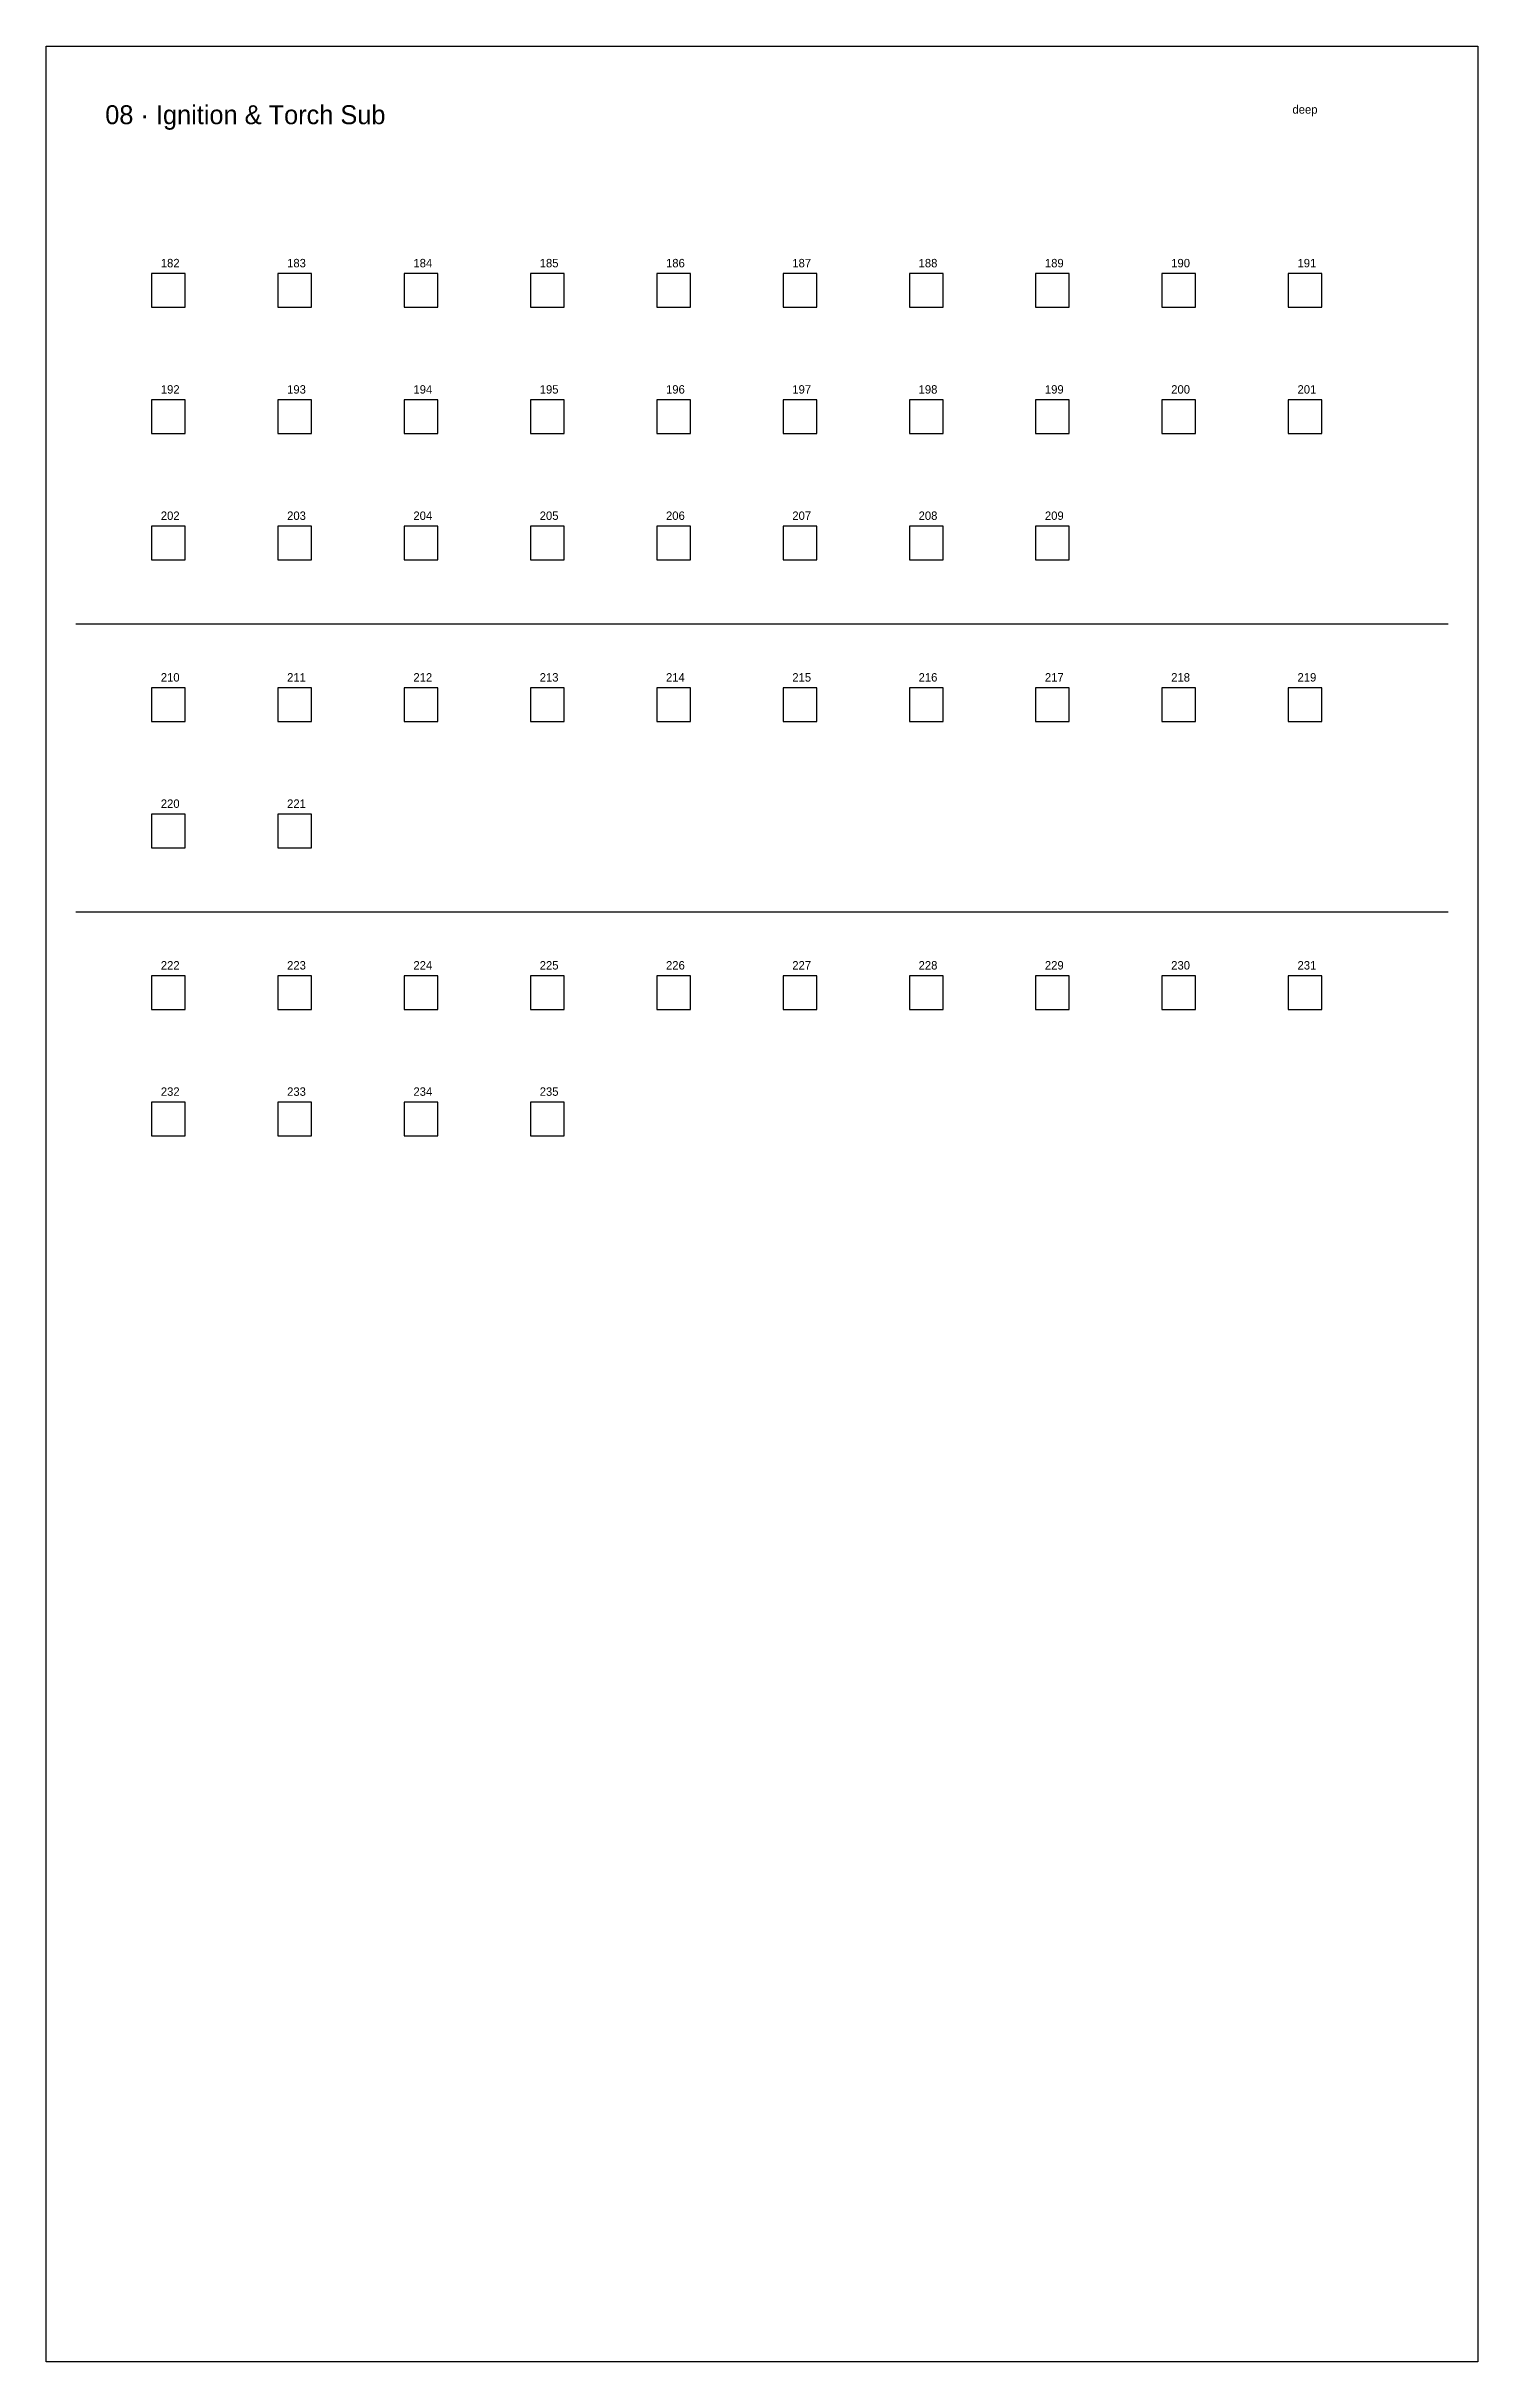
# Model space of a CAD drawing. Header units: metres. Extents: x 0 to 1360, y -2750 to 0.
# Drawn here: x 1020 to 1360, y -1100 to -550 of the extents above; entities that cross this region are included whole.
import ezdxf

# ---------------------------------------------------------------- set-up
doc = ezdxf.new("R2010")
doc.units = ezdxf.units.M
for name, color, linetype in [('FITTING', 5, 'Continuous'), ('SYS-BORDER', 8, 'Continuous'), ('SYS-DIVIDER', 253, 'Continuous'), ('SYS-NAME', 7, 'Continuous'), ('TEXT-SEQ', 3, 'Continuous')]:
    doc.layers.add(name, color=color, linetype=linetype)

msp = doc.modelspace()

# ---------------------------------------------------------------- texts
at = {"layer": 'SYS-DIVIDER'}
msp.add_text('deep', height=2, dxfattribs=at).set_placement((1316, -566))
at = {"layer": 'SYS-NAME'}
msp.add_text('08 · Ignition & Torch Sub', height=4.5, dxfattribs=at).set_placement((1034, -568.5))
at = {"layer": 'TEXT-SEQ'}
for s, p in [('182', (1047.2, -602.5)), ('183', (1077.2, -602.5)), ('184', (1107.2, -602.5)), ('185', (1137.2, -602.5)), ('186', (1167.2, -602.5)), ('187', (1197.2, -602.5)), ('188', (1227.2, -602.5)), ('189', (1257.2, -602.5)), ('190', (1287.2, -602.5)), ('191', (1317.2, -602.5)), ('192', (1047.2, -632.5)), ('193', (1077.2, -632.5)), ('194', (1107.2, -632.5)), ('195', (1137.2, -632.5)), ('196', (1167.2, -632.5)), ('197', (1197.2, -632.5)), ('198', (1227.2, -632.5)), ('199', (1257.2, -632.5)), ('200', (1287.2, -632.5)), ('201', (1317.2, -632.5)), ('202', (1047.2, -662.5)), ('203', (1077.2, -662.5)), ('204', (1107.2, -662.5)), ('205', (1137.2, -662.5)), ('206', (1167.2, -662.5)), ('207', (1197.2, -662.5)), ('208', (1227.2, -662.5)), ('209', (1257.2, -662.5)), ('210', (1047.2, -700.9)), ('211', (1077.2, -700.9)), ('212', (1107.2, -700.9)), ('213', (1137.2, -700.9)), ('214', (1167.2, -700.9)), ('215', (1197.2, -700.9)), ('216', (1227.2, -700.9)), ('217', (1257.2, -700.9)), ('218', (1287.2, -700.9)), ('219', (1317.2, -700.9)), ('220', (1047.2, -730.9)), ('221', (1077.2, -730.9)), ('222', (1047.2, -769.3)), ('223', (1077.2, -769.3)), ('224', (1107.2, -769.3)), ('225', (1137.2, -769.3)), ('226', (1167.2, -769.3)), ('227', (1197.2, -769.3)), ('228', (1227.2, -769.3)), ('229', (1257.2, -769.3)), ('230', (1287.2, -769.3)), ('231', (1317.2, -769.3)), ('232', (1047.2, -799.3)), ('233', (1077.2, -799.3)), ('234', (1107.2, -799.3)), ('235', (1137.2, -799.3))]:
    msp.add_text(s, height=2, dxfattribs=at).set_placement(p)

# ---------------------------------------------------------------- linework, layer by layer
at = {"layer": 'FITTING'}
for points in [[(1045, -612), (1053, -612), (1053, -604), (1045, -604), (1045, -612)], [(1075, -612), (1083, -612), (1083, -604), (1075, -604), (1075, -612)], [(1105, -612), (1113, -612), (1113, -604), (1105, -604), (1105, -612)], [(1135, -612), (1143, -612), (1143, -604), (1135, -604), (1135, -612)], [(1165, -612), (1173, -612), (1173, -604), (1165, -604), (1165, -612)], [(1195, -612), (1203, -612), (1203, -604), (1195, -604), (1195, -612)], [(1225, -612), (1233, -612), (1233, -604), (1225, -604), (1225, -612)], [(1255, -612), (1263, -612), (1263, -604), (1255, -604), (1255, -612)], [(1285, -612), (1293, -612), (1293, -604), (1285, -604), (1285, -612)], [(1315, -612), (1323, -612), (1323, -604), (1315, -604), (1315, -612)], [(1045, -642), (1053, -642), (1053, -634), (1045, -634), (1045, -642)], [(1075, -642), (1083, -642), (1083, -634), (1075, -634), (1075, -642)], [(1105, -642), (1113, -642), (1113, -634), (1105, -634), (1105, -642)], [(1135, -642), (1143, -642), (1143, -634), (1135, -634), (1135, -642)], [(1165, -642), (1173, -642), (1173, -634), (1165, -634), (1165, -642)], [(1195, -642), (1203, -642), (1203, -634), (1195, -634), (1195, -642)], [(1225, -642), (1233, -642), (1233, -634), (1225, -634), (1225, -642)], [(1255, -642), (1263, -642), (1263, -634), (1255, -634), (1255, -642)], [(1285, -642), (1293, -642), (1293, -634), (1285, -634), (1285, -642)], [(1315, -642), (1323, -642), (1323, -634), (1315, -634), (1315, -642)], [(1045, -672), (1053, -672), (1053, -664), (1045, -664), (1045, -672)], [(1075, -672), (1083, -672), (1083, -664), (1075, -664), (1075, -672)], [(1105, -672), (1113, -672), (1113, -664), (1105, -664), (1105, -672)], [(1135, -672), (1143, -672), (1143, -664), (1135, -664), (1135, -672)], [(1165, -672), (1173, -672), (1173, -664), (1165, -664), (1165, -672)], [(1195, -672), (1203, -672), (1203, -664), (1195, -664), (1195, -672)], [(1225, -672), (1233, -672), (1233, -664), (1225, -664), (1225, -672)], [(1255, -672), (1263, -672), (1263, -664), (1255, -664), (1255, -672)], [(1045, -710.4), (1053, -710.4), (1053, -702.4), (1045, -702.4), (1045, -710.4)], [(1075, -710.4), (1083, -710.4), (1083, -702.4), (1075, -702.4), (1075, -710.4)], [(1105, -710.4), (1113, -710.4), (1113, -702.4), (1105, -702.4), (1105, -710.4)], [(1135, -710.4), (1143, -710.4), (1143, -702.4), (1135, -702.4), (1135, -710.4)], [(1165, -710.4), (1173, -710.4), (1173, -702.4), (1165, -702.4), (1165, -710.4)], [(1195, -710.4), (1203, -710.4), (1203, -702.4), (1195, -702.4), (1195, -710.4)], [(1225, -710.4), (1233, -710.4), (1233, -702.4), (1225, -702.4), (1225, -710.4)], [(1255, -710.4), (1263, -710.4), (1263, -702.4), (1255, -702.4), (1255, -710.4)], [(1285, -710.4), (1293, -710.4), (1293, -702.4), (1285, -702.4), (1285, -710.4)], [(1315, -710.4), (1323, -710.4), (1323, -702.4), (1315, -702.4), (1315, -710.4)], [(1045, -740.4), (1053, -740.4), (1053, -732.4), (1045, -732.4), (1045, -740.4)], [(1075, -740.4), (1083, -740.4), (1083, -732.4), (1075, -732.4), (1075, -740.4)], [(1045, -778.8), (1053, -778.8), (1053, -770.8), (1045, -770.8), (1045, -778.8)], [(1075, -778.8), (1083, -778.8), (1083, -770.8), (1075, -770.8), (1075, -778.8)], [(1105, -778.8), (1113, -778.8), (1113, -770.8), (1105, -770.8), (1105, -778.8)], [(1135, -778.8), (1143, -778.8), (1143, -770.8), (1135, -770.8), (1135, -778.8)], [(1165, -778.8), (1173, -778.8), (1173, -770.8), (1165, -770.8), (1165, -778.8)], [(1195, -778.8), (1203, -778.8), (1203, -770.8), (1195, -770.8), (1195, -778.8)], [(1225, -778.8), (1233, -778.8), (1233, -770.8), (1225, -770.8), (1225, -778.8)], [(1255, -778.8), (1263, -778.8), (1263, -770.8), (1255, -770.8), (1255, -778.8)], [(1285, -778.8), (1293, -778.8), (1293, -770.8), (1285, -770.8), (1285, -778.8)], [(1315, -778.8), (1323, -778.8), (1323, -770.8), (1315, -770.8), (1315, -778.8)], [(1045, -808.8), (1053, -808.8), (1053, -800.8), (1045, -800.8), (1045, -808.8)], [(1075, -808.8), (1083, -808.8), (1083, -800.8), (1075, -800.8), (1075, -808.8)], [(1105, -808.8), (1113, -808.8), (1113, -800.8), (1105, -800.8), (1105, -808.8)], [(1135, -808.8), (1143, -808.8), (1143, -800.8), (1135, -800.8), (1135, -808.8)]]:
    msp.add_lwpolyline(points, dxfattribs=at)
at = {"layer": 'SYS-BORDER'}
msp.add_lwpolyline([(1020, -550), (1360, -550), (1360, -1100), (1020, -1100), (1020, -550)], dxfattribs=at)
at = {"layer": 'SYS-DIVIDER'}
for p, q in [((1027, -687.2), (1353, -687.2)), ((1027, -755.6), (1353, -755.6))]:
    msp.add_line(p, q, dxfattribs=at)

msp.set_redraw_order([(e.dxf.handle, doc.entitydb.next_handle()) for e in msp.query("TEXT MTEXT ATTDEF DIMENSION ARC_DIMENSION")])  # texts and dimensions are drawn at this point

doc.saveas('drawing.dxf')
